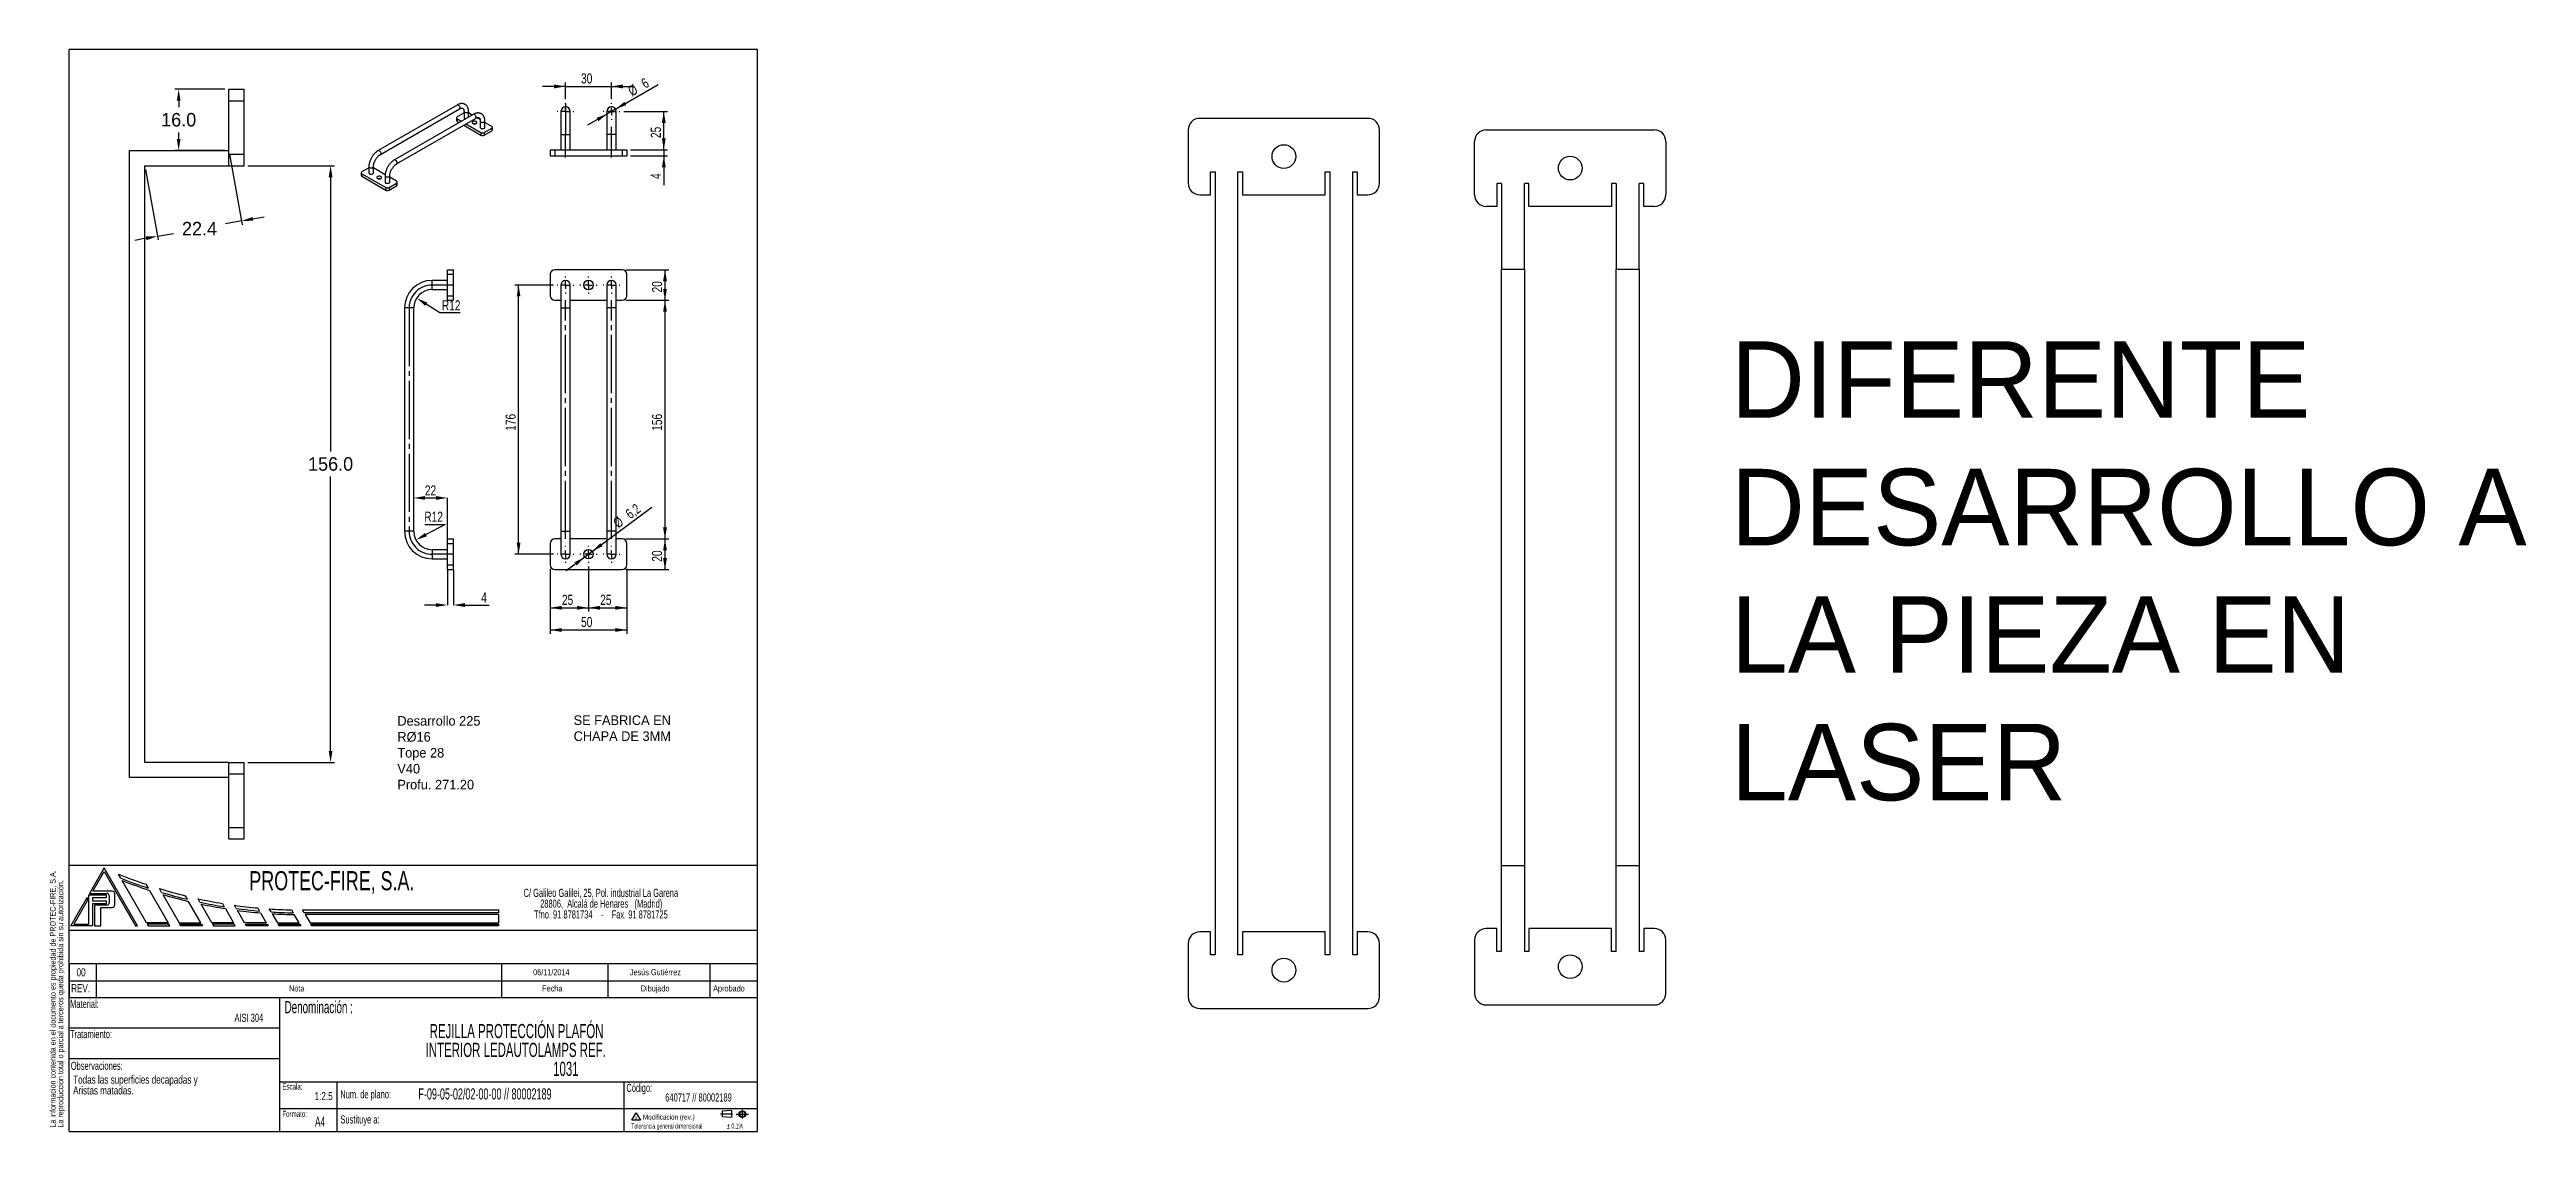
# Model space of a CAD drawing. Extents: x 18 to 666, y 7 to 290.
import ezdxf

# ---------------------------------------------------------------- set-up
doc = ezdxf.new("R2010")
doc.units = 0
doc.header["$PDSIZE"] = -1
doc.linetypes.add('SLD-CENTRADA-TRAZOS-LARGOS', pattern=[19.05, 15.24, -1.27, 1.27, -1.27])
doc.linetypes.add('SLD-CONTINUA', pattern=[0])
doc.layers.get('0').update_dxf_attribs({"linetype": 'CONTINUOUS'})
doc.layers.get('Defpoints').update_dxf_attribs({"linetype": 'CONTINUOUS'})
doc.layers.add('FORMATO', color=7, linetype='SLD-CONTINUA')
doc.layers.add('GR1-1', color=3, linetype='CONTINUOUS')
doc.styles.add('SLDTEXTSTYLE0', font='TXT', dxfattribs={"width": 0.75})
doc.styles.add('SLDTEXTSTYLE1', font='TXT', dxfattribs={"width": 0.605})
doc.styles.add('SLDTEXTSTYLE2', font='TXT', dxfattribs={"width": 0.7})
doc.dimstyles.new('ISO-25', dxfattribs={"dimtxt": 2.5, "dimasz": 2.5, "dimexe": 1.25, "dimexo": 0.625, "dimtad": 1, "dimdsep": 46, "dimtxsty": 'Standard', "dimcen": 2.5, "dimadec": 0, "dimazin": 0, "dimtfac": 1, "dimtmove": 0, "dimatfit": 3, "dimfxl": 0, "dimarcsym": 0})
doc.dimstyles.new('SLDDIMSTYLE0', dxfattribs={"dimtxt": 2.645833, "dimasz": 3, "dimexe": 0, "dimexo": 0.0625, "dimgap": 0.661458, "dimtad": 1, "dimtoh": 1, "dimdec": 1, "dimlfac": 2.5, "dimrnd": 1e-09, "dimzin": 12, "dimdsep": 46, "dimtxsty": 'SLDTEXTSTYLE0', "dimsah": 1, "dimcen": 0.09, "dimadec": 0, "dimazin": 0, "dimtfac": 1, "dimtdec": 1, "dimtofl": 0, "dimtmove": 0, "dimatfit": 3, "dimfxl": 0, "dimtolj": 1, "dimtzin": 12, "dimarcsym": 0})
doc.dimstyles.new('SLDDIMSTYLE1', dxfattribs={"dimtxt": 2.645833, "dimasz": 3, "dimexe": 0, "dimexo": 0.0625, "dimgap": 0.661458, "dimtad": 1, "dimtoh": 1, "dimdec": 1, "dimlfac": 2.5, "dimrnd": 1e-09, "dimzin": 12, "dimdsep": 46, "dimtxsty": 'SLDTEXTSTYLE0', "dimsah": 1, "dimcen": 0, "dimadec": 0, "dimazin": 0, "dimtfac": 1, "dimtdec": 1, "dimtmove": 0, "dimatfit": 3, "dimfxl": 0, "dimtolj": 1, "dimtzin": 12, "dimarcsym": 0})
doc.dimstyles.new('SLDDIMSTYLE2', dxfattribs={"dimtxt": 2.645833, "dimasz": 3, "dimexe": 0, "dimexo": 0.0625, "dimgap": 0.661458, "dimtad": 1, "dimtoh": 1, "dimdec": 1, "dimlfac": 2.5, "dimrnd": 1e-09, "dimzin": 12, "dimdsep": 46, "dimtxsty": 'SLDTEXTSTYLE0', "dimsah": 1, "dimcen": 0.09, "dimadec": 0, "dimazin": 0, "dimtfac": 1, "dimtdec": 1, "dimtofl": 0, "dimtmove": 0, "dimatfit": 3, "dimfxl": 0, "dimtolj": 1, "dimtzin": 12, "dimarcsym": 0})
doc.dimstyles.new('SLDDIMSTYLE3', dxfattribs={"dimtxt": 2.645833, "dimasz": 3, "dimexe": 0, "dimexo": 0.0625, "dimgap": 0.661458, "dimtad": 1, "dimtoh": 1, "dimdec": 1, "dimlfac": 2.5, "dimrnd": 1e-09, "dimzin": 12, "dimdsep": 46, "dimtxsty": 'SLDTEXTSTYLE0', "dimsah": 1, "dimcen": 0, "dimadec": 0, "dimazin": 0, "dimtfac": 1, "dimtdec": 1, "dimtofl": 0, "dimtmove": 1, "dimatfit": 3, "dimfxl": 0, "dimtolj": 1, "dimtzin": 12, "dimarcsym": 0})

msp = doc.modelspace()

# ---------------------------------------------------------------- texts
at = {"attachment_point": 1}
for s, width, insert, char_height in [('DIFERENTE DESARROLLO A LA PIEZA EN LASER', 207.58851, (457.498, 213.431), 20), ('Desarrollo 225\\PRØ16\\PTope 28\\PV40\\PProfu. 271.20', 32.80957, (108.744, 115.441), 2.5), ('SE FABRICA EN CHAPA DE 3MM', 36.38156, (154.84, 115.614), 2.5)]:
    msp.add_mtext_dynamic_manual_height_columns(s, width=width, gutter_width=12.5, heights=[0], dxfattribs=dict(at, insert=insert, char_height=char_height))
at = {"layer": 'FORMATO', "attachment_point": 1}
for s, insert, char_height, style in [('PROTEC-FIRE, S.A.', (70.042, 74.891), 5, 'SLDTEXTSTYLE2'), ('Material:', (23.174, 41.249), 2.1167, 'SLDTEXTSTYLE1'), ('Denominación :', (79.262, 40.929), 3.175, 'SLDTEXTSTYLE1'), ('Tratamiento:', (23.151, 33.344), 2.11667, 'SLDTEXTSTYLE1'), ('AISI 304', (66.165, 37.609), 2.1167, 'SLDTEXTSTYLE1'), ('Observaciones:', (23.348, 25.061), 2.11667, 'SLDTEXTSTYLE1'), ('Escala:', (78.674, 19.373), 1.5875, 'SLDTEXTSTYLE1'), ('Código:', (168.644, 19.296), 2.1167, 'SLDTEXTSTYLE1'), ('1:2.5', (87.126, 17.151), 2.1167, 'SLDTEXTSTYLE0'), ('Num. de plano:', (93.83, 17.603), 2.11667, 'SLDTEXTSTYLE1'), ('F-09-05-02/02-00-00 // 80002189', (114.254, 18.1), 2.91042, 'SLDTEXTSTYLE1'), ('640717 // 80002189', (178.807, 16.78), 2.11667, 'SLDTEXTSTYLE1'), ('Formato:', (78.674, 12.225), 1.5875, 'SLDTEXTSTYLE1'), ('A4', (87.217, 10.742), 2.6458, 'SLDTEXTSTYLE1'), ('Sustituye a:', (93.877, 11.034), 2.11667, 'SLDTEXTSTYLE1'), ('Modificación (rev.)', (172.954, 11.257), 1.32292, 'SLDTEXTSTYLE0')]:
    msp.add_mtext(s, dxfattribs=dict(at, insert=insert, char_height=char_height, style=style))

# ---------------------------------------------------------------- blocks, each defined once
blk = doc.blocks.new('SW_NOTE_0')
at = {"layer": 'FORMATO', "color": 0}
for p, q in [((-0.83, 0.06), (0.32, 2.05)), ((1.46, 0.06), (-0.83, 0.06)), ((0.32, 2.05), (1.46, 0.06))]:
    blk.add_line(p, q, dxfattribs=at)
at = {"layer": 'FORMATO', "color": 0, "insert": (0, 1.36), "char_height": 1.06, "attachment_point": 1, "style": 'SLDTEXTSTYLE0'}
blk.add_mtext('x', dxfattribs=at)
blk = doc.blocks.new('SW_NOTE_1')
at = {"layer": 'FORMATO', "color": 0, "attachment_point": 1, "style": 'SLDTEXTSTYLE1'}
for s, insert, char_height in [('REJILLA PROTECCIÓN PLAFÓN ', (0, 4.77), 3.7042), ('INTERIOR LEDAUTOLAMPS REF. ', (-1.05, -0.16), 3.7042), ('1031', (32.29, -5.1), 3.704)]:
    blk.add_mtext(s, dxfattribs=dict(at, insert=insert, char_height=char_height))
blk = doc.blocks.new('SW_NOTE_2')
at = {"layer": 'FORMATO', "color": 0, "attachment_point": 1, "style": 'SLDTEXTSTYLE1'}
for s, insert, char_height in [('Tolerancia general dimensional ', (0, 1.71), 1.3229), ('%%p', (24.99, 1.71), 1.323), ('0,1%', (26.17, 1.71), 1.323)]:
    blk.add_mtext(s, dxfattribs=dict(at, insert=insert, char_height=char_height))
blk = doc.blocks.new('SW_NOTE_3')
at = {"layer": 'FORMATO', "color": 0, "char_height": 2.1167, "attachment_point": 1, "style": 'SLDTEXTSTYLE1'}
for s, insert in [('C/ Galileo Galilei, 25, Pol. industrial La Garena', (0, 2.73)), ('        28806,  Alcalá de Henares   (Madrid)', (0, -0.09)), ('     Tfno. 91 8781734    -    Fax. 91 8781725', (0, -2.92))]:
    blk.add_mtext(s, dxfattribs=dict(at, insert=insert))
blk = doc.blocks.new('SW_NOTE_4')
at = {"layer": 'FORMATO', "color": 0, "char_height": 1.5, "attachment_point": 1, "rotation": 90, "style": 'SLDTEXTSTYLE0'}
for s, insert in [('La información contenida en el documento es propiedad de PROTEC-FIRE, S.A.', (-1.93, 0)), ('La reproducción total o parcial a terceros queda prohibida sin su autorización.', (0.07, 0))]:
    blk.add_mtext(s, dxfattribs=dict(at, insert=insert))
blk = doc.blocks.new('SW_NOTE_5')
at = {"layer": 'FORMATO', "color": 0, "char_height": 2.1167, "attachment_point": 1, "style": 'SLDTEXTSTYLE0'}
for s, insert in [('Aristas matadas.', (0, -0.09)), ('Todas las superficies decapadas y ', (0, 2.73))]:
    blk.add_mtext(s, dxfattribs=dict(at, insert=insert))
blk = doc.blocks.new('SW_TABLEANNOTATION_0')
at = {"color": 0, "linetype": 'SLD-CONTINUA'}
for p, q in [((0, 0), (0, -8.8)), ((180.05, 0), (0, 0)), ((7.05, 0), (7.05, -4.4)), ((113.09, 0), (113.09, -4.4)), ((140.87, 0), (140.87, -4.4)), ((167.56, 0), (167.56, -4.4)), ((180.05, -8.8), (180.05, 0)), ((0, -4.4), (180.05, -4.4)), ((7.05, -4.4), (7.05, -8.8)), ((113.09, -4.4), (113.09, -8.8)), ((140.87, -4.4), (140.87, -8.8)), ((167.56, -4.4), (167.56, -8.8)), ((0, -8.8), (180.05, -8.8))]:
    blk.add_line(p, q, dxfattribs=at)
at = {"color": 0, "linetype": 'SLD-CONTINUA', "attachment_point": 1, "style": 'SLDTEXTSTYLE0'}
for s, insert, char_height in [('REV.', (0.53, -5.28), 2.117), ('00', (1.96, -1.13), 2.117), ('Nota', (57.51, -5.61), 1.587), ('06/11/2014', (121.36, -1.37), 1.587), ('Fecha', (123.72, -5.61), 1.587), ('Jesús Gutiérrez', (146.66, -1.37), 1.5875), ('Dibujado', (149.5, -5.61), 1.587), ('Aprobado', (168.43, -5.61), 1.587)]:
    blk.add_mtext(s, dxfattribs=dict(at, insert=insert, char_height=char_height))
blk = doc.blocks.new('*D8')
at = {"layer": 'FORMATO'}
for p, q in [((148.74, 153.95), (148.74, 142.75)), ((158.74, 154.51), (158.74, 142.75)), ((148.74, 143.75), (158.74, 143.75))]:
    blk.add_line(p, q, dxfattribs=at)
for points in [[(148.74, 143.75), (151.74, 143.25), (151.74, 144.25)], [(158.74, 143.75), (155.74, 144.25), (155.74, 143.25)]]:
    blk.add_solid(points, dxfattribs=at)
at = {"layer": 'FORMATO', "insert": (151.79, 147.16), "char_height": 2.646, "attachment_point": 1, "style": 'SLDTEXTSTYLE0'}
blk.add_mtext('25', dxfattribs=at)
blk = doc.blocks.new('*D9')
at = {"layer": 'FORMATO'}
for p, q in [((158.74, 154.51), (158.74, 142.75)), ((168.74, 153.95), (168.74, 142.75)), ((158.74, 143.75), (168.74, 143.75))]:
    blk.add_line(p, q, dxfattribs=at)
for points in [[(158.74, 143.75), (161.74, 143.25), (161.74, 144.25)], [(168.74, 143.75), (165.74, 144.25), (165.74, 143.25)]]:
    blk.add_solid(points, dxfattribs=at)
at = {"layer": 'FORMATO', "insert": (161.79, 147.16), "char_height": 2.646, "attachment_point": 1, "style": 'SLDTEXTSTYLE0'}
blk.add_mtext('25', dxfattribs=at)
blk = doc.blocks.new('*D10')
at = {"layer": 'FORMATO'}
for p, q in [((148.74, 153.95), (148.74, 136.95)), ((168.74, 153.95), (168.74, 136.95)), ((148.74, 137.95), (168.74, 137.95))]:
    blk.add_line(p, q, dxfattribs=at)
for points in [[(148.74, 137.95), (151.74, 137.45), (151.74, 138.45)], [(168.74, 137.95), (165.74, 138.45), (165.74, 137.45)]]:
    blk.add_solid(points, dxfattribs=at)
at = {"layer": 'FORMATO', "insert": (156.79, 141.36), "char_height": 2.646, "attachment_point": 1, "style": 'SLDTEXTSTYLE0'}
blk.add_mtext('50', dxfattribs=at)
blk = doc.blocks.new('*D11')
at = {"layer": 'FORMATO'}
for p, q in [((159.73, 158.49), (175.31, 170.1)), ((157.74, 157.01), (152.93, 153.42)), ((159.73, 158.49), (157.74, 157.01))]:
    blk.add_line(p, q, dxfattribs=at)
for points in [[(157.74, 157.01), (155.04, 155.62), (155.64, 154.82)], [(159.73, 158.49), (162.43, 159.88), (161.84, 160.69)]]:
    blk.add_solid(points, dxfattribs=at)
at = {"layer": 'FORMATO', "char_height": 2.646, "attachment_point": 1, "rotation": 36.70273, "style": 'SLDTEXTSTYLE0'}
for s, insert in [('6,2', (168.1, 168.96)), ('%%c', (164.91, 166.58))]:
    blk.add_mtext(s, dxfattribs=dict(at, insert=insert))
blk = doc.blocks.new('*D12')
at = {"layer": 'FORMATO'}
for p, q in [((168.54, 161.75), (179.74, 161.75)), ((178.74, 153.75), (178.74, 161.75)), ((168.54, 153.75), (179.74, 153.75))]:
    blk.add_line(p, q, dxfattribs=at)
for points in [[(178.74, 161.75), (178.24, 158.75), (179.24, 158.75)], [(178.74, 153.75), (179.24, 156.75), (178.24, 156.75)]]:
    blk.add_solid(points, dxfattribs=at)
at = {"layer": 'FORMATO', "insert": (175.33, 155.8), "char_height": 2.646, "attachment_point": 1, "rotation": 90, "style": 'SLDTEXTSTYLE0'}
blk.add_mtext('20', dxfattribs=at)
blk = doc.blocks.new('*D13')
at = {"layer": 'FORMATO'}
for p, q in [((168.54, 224.15), (179.74, 224.15)), ((178.74, 161.75), (178.74, 224.15)), ((168.54, 161.75), (179.74, 161.75))]:
    blk.add_line(p, q, dxfattribs=at)
for points in [[(178.74, 224.15), (178.24, 221.15), (179.24, 221.15)], [(178.74, 161.75), (179.24, 164.75), (178.24, 164.75)]]:
    blk.add_solid(points, dxfattribs=at)
at = {"layer": 'FORMATO', "insert": (175.33, 190.03), "char_height": 2.646, "attachment_point": 1, "rotation": 90, "style": 'SLDTEXTSTYLE0'}
blk.add_mtext('156', dxfattribs=at)
blk = doc.blocks.new('*D14')
at = {"layer": 'FORMATO'}
for p, q in [((168.54, 232.15), (179.74, 232.15)), ((178.74, 224.15), (178.74, 232.15)), ((168.54, 224.15), (179.74, 224.15))]:
    blk.add_line(p, q, dxfattribs=at)
for points in [[(178.74, 232.15), (178.24, 229.15), (179.24, 229.15)], [(178.74, 224.15), (179.24, 227.15), (178.24, 227.15)]]:
    blk.add_solid(points, dxfattribs=at)
at = {"layer": 'FORMATO', "insert": (175.33, 226.2), "char_height": 2.646, "attachment_point": 1, "rotation": 90, "style": 'SLDTEXTSTYLE0'}
blk.add_mtext('20', dxfattribs=at)
blk = doc.blocks.new('*D15')
at = {"layer": 'FORMATO'}
for p, q in [((149.54, 228.15), (139.45, 228.15)), ((140.45, 157.75), (140.45, 228.15)), ((149.54, 157.75), (139.45, 157.75))]:
    blk.add_line(p, q, dxfattribs=at)
for points in [[(140.45, 228.15), (139.95, 225.15), (140.95, 225.15)], [(140.45, 157.75), (140.95, 160.75), (139.95, 160.75)]]:
    blk.add_solid(points, dxfattribs=at)
at = {"layer": 'FORMATO', "insert": (137.04, 190.03), "char_height": 2.646, "attachment_point": 1, "rotation": 90, "style": 'SLDTEXTSTYLE0'}
blk.add_mtext('176', dxfattribs=at)
blk = doc.blocks.new('SW_CENTERMARKSYMBOL_0')
at = {"color": 0, "linetype": 'SLD-CONTINUA'}
for p, q in [((-2, 0), (-2.24, 0)), ((0, 0), (-1, 0)), ((0, 2), (0, 2.24)), ((0, 0), (0, 1)), ((0, 0), (0, -1)), ((0, 0), (1, 0)), ((2, 0), (2.24, 0)), ((0, -2), (0, -2.24))]:
    blk.add_line(p, q, dxfattribs=at)
blk = doc.blocks.new('SW_CENTERMARKSYMBOL_1')
at = {"color": 0, "linetype": 'SLD-CONTINUA'}
for p, q in [((-2, 0), (-2.2, 0)), ((0, 0), (-1, 0)), ((0, 2), (0, 2.2)), ((0, 0), (0, 1)), ((0, 0), (0, -1)), ((0, 0), (1, 0)), ((2, 0), (2.2, 0)), ((0, -2), (0, -2.2))]:
    blk.add_line(p, q, dxfattribs=at)
blk = doc.blocks.new('SW_CENTERMARKSYMBOL_2')
at = {"color": 0, "linetype": 'SLD-CONTINUA'}
for p, q in [((-2, 0), (-2.2, 0)), ((0, 0), (-1, 0)), ((0, 2), (0, 2.2)), ((0, 0), (0, 1)), ((0, 0), (0, -1)), ((0, 0), (1, 0)), ((2, 0), (2.2, 0)), ((0, -2), (0, -2.2))]:
    blk.add_line(p, q, dxfattribs=at)
blk = doc.blocks.new('SW_CENTERMARKSYMBOL_3')
at = {"color": 0, "linetype": 'SLD-CONTINUA'}
for p, q in [((-2, 0), (-2.24, 0)), ((0, 0), (-1, 0)), ((0, 2), (0, 2.24)), ((0, 0), (0, 1)), ((0, 0), (0, -1)), ((0, 0), (1, 0)), ((2, 0), (2.24, 0)), ((0, -2), (0, -2.24))]:
    blk.add_line(p, q, dxfattribs=at)
blk = doc.blocks.new('SW_CENTERMARKSYMBOL_4')
at = {"color": 0, "linetype": 'SLD-CONTINUA'}
for p, q in [((-2, 0), (-2.2, 0)), ((0, 0), (-1, 0)), ((0, 2), (0, 2.2)), ((0, 0), (0, 1)), ((0, 0), (0, -1)), ((0, 0), (1, 0)), ((2, 0), (2.2, 0)), ((0, -2), (0, -2.2))]:
    blk.add_line(p, q, dxfattribs=at)
blk = doc.blocks.new('SW_CENTERMARKSYMBOL_5')
at = {"color": 0, "linetype": 'SLD-CONTINUA'}
for p, q in [((-2, 0), (-2.2, 0)), ((0, 0), (-1, 0)), ((0, 2), (0, 2.2)), ((0, 0), (0, 1)), ((0, 0), (0, -1)), ((0, 0), (1, 0)), ((2, 0), (2.2, 0)), ((0, -2), (0, -2.2))]:
    blk.add_line(p, q, dxfattribs=at)
blk = doc.blocks.new('*D22')
at = {"layer": 'FORMATO'}
for p, q in [((152.74, 280.07), (146.74, 280.07)), ((152.74, 276.72), (152.74, 281.07)), ((152.74, 280.07), (164.74, 280.07)), ((164.74, 276.72), (164.74, 281.07)), ((164.74, 280.07), (170.74, 280.07))]:
    blk.add_line(p, q, dxfattribs=at)
for points in [[(152.74, 280.07), (149.74, 280.57), (149.74, 279.57)], [(164.74, 280.07), (167.74, 279.57), (167.74, 280.57)]]:
    blk.add_solid(points, dxfattribs=at)
at = {"layer": 'FORMATO', "insert": (156.79, 283.49), "char_height": 2.646, "attachment_point": 1, "style": 'SLDTEXTSTYLE0'}
blk.add_mtext('30', dxfattribs=at)
blk = doc.blocks.new('*D23')
at = {"layer": 'FORMATO'}
for p, q in [((165.78, 274.12), (176.96, 280.58)), ((163.7, 272.92), (158.5, 269.92)), ((165.78, 274.12), (163.7, 272.92))]:
    blk.add_line(p, q, dxfattribs=at)
for points in [[(163.7, 272.92), (160.85, 271.85), (161.35, 270.99)], [(165.78, 274.12), (168.62, 275.19), (168.12, 276.05)]]:
    blk.add_solid(points, dxfattribs=at)
at = {"layer": 'FORMATO', "attachment_point": 1, "rotation": 30, "style": 'SLDTEXTSTYLE0'}
for s, insert, char_height in [('%%c', (168.77, 279.73), 2.646), ('6', (172.21, 281.72), 2.65)]:
    blk.add_mtext(s, dxfattribs=dict(at, insert=insert, char_height=char_height))
blk = doc.blocks.new('*D24')
at = {"layer": 'FORMATO'}
for p, q in [((167.94, 273.52), (179.43, 273.52)), ((178.43, 263.52), (178.43, 273.52)), ((169.74, 263.52), (179.43, 263.52))]:
    blk.add_line(p, q, dxfattribs=at)
for points in [[(178.43, 273.52), (177.93, 270.52), (178.93, 270.52)], [(178.43, 263.52), (178.93, 266.52), (177.93, 266.52)]]:
    blk.add_solid(points, dxfattribs=at)
at = {"layer": 'FORMATO', "insert": (175.02, 266.57), "char_height": 2.646, "attachment_point": 1, "rotation": 90, "style": 'SLDTEXTSTYLE0'}
blk.add_mtext('25', dxfattribs=at)
blk = doc.blocks.new('*D25')
at = {"layer": 'FORMATO'}
for p, q in [((178.43, 263.52), (178.43, 269.52)), ((169.74, 263.52), (179.43, 263.52)), ((169.74, 261.92), (179.43, 261.92)), ((178.43, 263.52), (178.43, 261.92)), ((178.43, 261.92), (178.43, 254.29))]:
    blk.add_line(p, q, dxfattribs=at)
for points in [[(178.43, 263.52), (178.93, 266.52), (177.93, 266.52)], [(178.43, 261.92), (177.93, 258.92), (178.93, 258.92)]]:
    blk.add_solid(points, dxfattribs=at)
at = {"layer": 'FORMATO', "insert": (175.02, 255.88), "char_height": 2.65, "attachment_point": 1, "rotation": 90, "style": 'SLDTEXTSTYLE0'}
blk.add_mtext('4', dxfattribs=at)
blk = doc.blocks.new('SW_CENTERMARKSYMBOL_6')
at = {"color": 0, "linetype": 'SLD-CONTINUA'}
for p, q in [((-2, 0), (-2.2, 0)), ((0, 0), (-1, 0)), ((0, 2), (0, 2.2)), ((0, 0), (0, 1)), ((0, 0), (0, -1)), ((0, 0), (1, 0)), ((2, 0), (2.2, 0)), ((0, -2), (0, -2.2))]:
    blk.add_line(p, q, dxfattribs=at)
blk = doc.blocks.new('SW_CENTERMARKSYMBOL_7')
at = {"color": 0, "linetype": 'SLD-CONTINUA'}
for p, q in [((-2, 0), (-2.2, 0)), ((0, 0), (-1, 0)), ((0, 2), (0, 2.2)), ((0, 0), (0, 1)), ((0, 0), (0, -1)), ((0, 0), (1, 0)), ((2, 0), (2.2, 0)), ((0, -2), (0, -2.2))]:
    blk.add_line(p, q, dxfattribs=at)
blk = doc.blocks.new('*D28')
at = {"layer": 'Defpoints', "color": 0}
for p in [(121.82, 172.47), (113.02, 163.75), (121.82, 161.75)]:
    blk.add_point(p, dxfattribs=at)
at = {"layer": 'FORMATO', "color": 0, "lineweight": -2}
for p, q in [((113.02, 163.81), (113.02, 172.47)), ((116.02, 172.47), (118.82, 172.47)), ((121.82, 161.81), (121.82, 172.47))]:
    blk.add_line(p, q, dxfattribs=at)
at = {"layer": 'FORMATO', "color": 0}
for points in [[(116.02, 172.97), (116.02, 171.97), (113.02, 172.47)], [(118.82, 172.97), (118.82, 171.97), (121.82, 172.47)]]:
    blk.add_solid(points, dxfattribs=at)
at = {"layer": 'FORMATO', "color": 0, "insert": (117.42, 174.45), "char_height": 2.646, "attachment_point": 5, "style": 'SLDTEXTSTYLE0'}
blk.add_mtext('\\A1;22', dxfattribs=at)
blk = doc.blocks.new('*D29')
at = {"layer": 'Defpoints', "color": 0}
for p in [(121.82, 153.75), (123.42, 153.75), (123.42, 144.47)]:
    blk.add_point(p, dxfattribs=at)
at = {"layer": 'FORMATO', "color": 0, "lineweight": -2}
for p, q in [((121.82, 153.69), (121.82, 144.47)), ((123.42, 153.69), (123.42, 144.47)), ((118.82, 144.47), (115.82, 144.47)), ((126.42, 144.47), (132.75, 144.47))]:
    blk.add_line(p, q, dxfattribs=at)
at = {"layer": 'FORMATO', "color": 0}
for points in [[(118.82, 144.97), (118.82, 143.97), (121.82, 144.47)], [(126.42, 144.97), (126.42, 143.97), (123.42, 144.47)]]:
    blk.add_solid(points, dxfattribs=at)
at = {"layer": 'FORMATO', "color": 0, "insert": (131.42, 146.45), "char_height": 2.646, "attachment_point": 5, "style": 'SLDTEXTSTYLE0'}
blk.add_mtext('\\A1;4', dxfattribs=at)
blk = doc.blocks.new('*D30')
at = {"layer": 'Defpoints', "color": 0}
for p in [(113.79, 224.74), (117.82, 222.15)]:
    blk.add_point(p, dxfattribs=at)
at = {"layer": 'FORMATO', "color": 0, "lineweight": -2}
for p, q in [((119.84, 220.85), (116.31, 223.12)), ((125.14, 220.85), (119.84, 220.85))]:
    blk.add_line(p, q, dxfattribs=at)
at = {"layer": 'FORMATO', "color": 0}
blk.add_solid([(116.58, 223.54), (116.04, 222.7), (113.79, 224.74)], dxfattribs=at)
at = {"layer": 'FORMATO', "color": 0, "insert": (122.82, 222.84), "char_height": 2.646, "attachment_point": 5, "style": 'SLDTEXTSTYLE0'}
blk.add_mtext('\\A1;R12', dxfattribs=at)
blk = doc.blocks.new('*D31')
at = {"layer": 'Defpoints', "color": 0}
for p in [(117.82, 163.75), (113.6, 161.48)]:
    blk.add_point(p, dxfattribs=at)
at = {"layer": 'FORMATO', "color": 0, "lineweight": -2}
for p, q in [((115.92, 165.57), (121.21, 165.57)), ((121.21, 165.57), (116.24, 162.9))]:
    blk.add_line(p, q, dxfattribs=at)
at = {"layer": 'FORMATO', "color": 0}
blk.add_solid([(116, 163.34), (116.48, 162.46), (113.6, 161.48)], dxfattribs=at)
at = {"layer": 'FORMATO', "color": 0, "insert": (118.24, 167.56), "char_height": 2.646, "attachment_point": 5, "style": 'SLDTEXTSTYLE0'}
blk.add_mtext('\\A1;R12', dxfattribs=at)
blk = doc.blocks.new('*D32')
at = {"color": 0, "lineweight": -2}
for p, q in [((64.85, 262.35), (68.2, 243.92)), ((42.85, 258.35), (46.2, 239.92)), ((43.07, 240.37), (40.12, 239.83)), ((46.02, 240.9), (50.21, 241.66)), ((68.02, 244.9), (63.84, 244.14)), ((70.97, 245.44), (73.93, 245.98))]:
    blk.add_line(p, q, dxfattribs=at)
at = {"color": 0}
for points in [[(42.98, 240.86), (43.16, 239.87), (46.02, 240.9)], [(70.88, 245.93), (71.06, 244.95), (68.02, 244.9)]]:
    blk.add_solid(points, dxfattribs=at)
at = {"layer": 'Defpoints', "color": 0}
for p in [(42.67, 259.34), (64.67, 263.34), (68.02, 244.9)]:
    blk.add_point(p, dxfattribs=at)
at = {"color": 0, "insert": (57.02, 242.9), "char_height": 3.528, "attachment_point": 5}
blk.add_mtext('22.4', dxfattribs=at)
blk = doc.blocks.new('*D33')
at = {"color": 0, "lineweight": -2}
for p, q in [((69.67, 259.34), (92.29, 259.34)), ((91.29, 256.34), (91.29, 184.63)), ((91.29, 106.34), (91.29, 178.05)), ((69.67, 103.34), (92.29, 103.34))]:
    blk.add_line(p, q, dxfattribs=at)
at = {"color": 0}
for points in [[(90.79, 256.34), (91.79, 256.34), (91.29, 259.34)], [(90.79, 106.34), (91.79, 106.34), (91.29, 103.34)]]:
    blk.add_solid(points, dxfattribs=at)
at = {"layer": 'Defpoints', "color": 0}
for p in [(68.67, 259.34), (68.67, 103.34), (91.29, 103.34)]:
    blk.add_point(p, dxfattribs=at)
at = {"color": 0, "insert": (91.29, 181.34), "char_height": 3.528, "attachment_point": 5}
blk.add_mtext('156.0', dxfattribs=at)
blk = doc.blocks.new('*D36')
at = {"color": 0, "lineweight": -2}
for p, q in [((63.67, 279.34), (50.56, 279.34)), ((51.56, 276.34), (51.56, 274.63)), ((51.56, 266.34), (51.56, 268.05)), ((63.67, 263.34), (50.56, 263.34))]:
    blk.add_line(p, q, dxfattribs=at)
at = {"color": 0}
for points in [[(51.06, 276.34), (52.06, 276.34), (51.56, 279.34)], [(51.06, 266.34), (52.06, 266.34), (51.56, 263.34)]]:
    blk.add_solid(points, dxfattribs=at)
at = {"layer": 'Defpoints', "color": 0}
for p in [(64.67, 279.34), (51.56, 263.34), (64.67, 263.34)]:
    blk.add_point(p, dxfattribs=at)
at = {"color": 0, "insert": (51.56, 271.34), "char_height": 3.528, "attachment_point": 5}
blk.add_mtext('16.0', dxfattribs=at)

# ---------------------------------------------------------------- dimensions: what is measured, and where the dimension line sits
for base, p1, p2, picture, middle in [((51.559, 263.338), (64.67, 279.338), (64.67, 263.338), '*D36', (51.559, 271.338)), ((91.286, 103.338), (68.67, 259.338), (68.67, 103.338), '*D33', (91.286, 181.338))]:
    dim = msp.add_linear_dim(base=base, p1=p1, p2=p2, angle=90, dimstyle='ISO-25', override={"dimtxt": 3.527778, "dimasz": 3, "dimexe": 1, "dimexo": 1, "dimgap": 1.524, "dimtih": 1, "dimtoh": 1, "dimdec": 1, "dimzin": 0, "dimtdec": 1, "dimtzin": 0})
    dim.commit()
    dim.dimension.update_dxf_attribs({"geometry": picture, "text_midpoint": middle})
dim = msp.add_aligned_dim(p1=(42.67, 259.338), p2=(64.67, 263.338), distance=-18.737, dimstyle='ISO-25', override={"dimtxt": 3.527778, "dimasz": 3, "dimexe": 1, "dimexo": 1, "dimgap": 1.524, "dimtih": 1, "dimtoh": 1, "dimdec": 1, "dimlfac": 1, "dimzin": 0, "dimtdec": 1, "dimtzin": 0})
dim.commit()
dim.dimension.update_dxf_attribs({"geometry": '*D32', "text_midpoint": (57.022, 242.903)})
at = {"layer": 'FORMATO'}
for base, p1, p2, dimstyle, picture, middle in [((164.736, 280.075), (152.736, 275.721), (164.736, 275.721), 'SLDDIMSTYLE2', '*D22', (158.736, 280.075)), ((121.824, 172.47), (113.024, 163.751), (121.824, 161.751), 'SLDDIMSTYLE0', '*D28', (117.424, 172.47)), ((158.736, 143.751), (148.736, 154.951), (158.736, 155.511), 'SLDDIMSTYLE0', '*D8', (153.736, 143.751)), ((168.736, 143.751), (158.736, 155.511), (168.736, 154.951), 'SLDDIMSTYLE0', '*D9', (163.736, 143.751)), ((123.424, 144.47), (121.824, 153.751), (123.424, 153.751), 'SLDDIMSTYLE2', '*D29', (131.424, 144.47)), ((168.736, 137.953), (148.736, 154.951), (168.736, 154.951), 'SLDDIMSTYLE0', '*D10', (158.736, 137.953))]:
    dim = msp.add_linear_dim(base=base, p1=p1, p2=p2, dimstyle=dimstyle, dxfattribs=at)
    dim.commit()
    dim.dimension.update_dxf_attribs({"geometry": picture, "text_midpoint": middle, "dimtype": 160})
for p1, p2, picture, middle in [((165.775, 274.121), (163.697, 272.921), '*D23', (173.204, 278.41)), ((159.73, 158.492), (157.742, 157.01), '*D11', (170.603, 166.597))]:
    dim = msp.add_diameter_dim_2p(p1=p1, p2=p2, dimstyle='SLDDIMSTYLE1', dxfattribs=at)
    dim.commit()
    dim.dimension.update_dxf_attribs({"geometry": picture, "text_midpoint": middle, "dimtype": 163})
for base, p1, p2, dimstyle, picture, middle in [((178.434, 273.521), (168.736, 263.521), (166.936, 273.521), 'SLDDIMSTYLE0', '*D24', (178.434, 268.521)), ((178.434, 261.921), (168.736, 263.521), (168.736, 261.921), 'SLDDIMSTYLE2', '*D25', (178.434, 256.855)), ((140.448, 228.151), (150.536, 157.751), (150.536, 228.151), 'SLDDIMSTYLE0', '*D15', (140.448, 192.951)), ((178.736, 232.151), (167.536, 224.151), (167.536, 232.151), 'SLDDIMSTYLE0', '*D14', (178.736, 228.151)), ((178.736, 224.151), (167.536, 161.751), (167.536, 224.151), 'SLDDIMSTYLE0', '*D13', (178.736, 192.951)), ((178.736, 161.751), (167.536, 153.751), (167.536, 161.751), 'SLDDIMSTYLE0', '*D12', (178.736, 157.751))]:
    dim = msp.add_linear_dim(base=base, p1=p1, p2=p2, angle=90, dimstyle=dimstyle, dxfattribs=at)
    dim.commit()
    dim.dimension.update_dxf_attribs({"geometry": picture, "text_midpoint": middle, "dimtype": 160})
for center, mpoint, picture, middle in [((117.824, 222.151), (113.785, 224.744), '*D30', (119.844, 220.854)), ((117.824, 163.751), (113.596, 161.478), '*D31', (121.212, 165.572))]:
    dim = msp.add_radius_dim(center=center, mpoint=mpoint, dimstyle='SLDDIMSTYLE3', dxfattribs=at)
    dim.commit()
    dim.dimension.update_dxf_attribs({"geometry": picture, "text_midpoint": middle, "dimtype": 164})

# ---------------------------------------------------------------- linework, layer by layer
at = {"color": 7, "linetype": 'SLD-CONTINUA'}
for p, q in [((64.67, 276.338), (64.67, 279.338)), ((64.67, 279.338), (68.67, 279.338)), ((68.67, 276.338), (68.67, 279.338)), ((64.67, 276.338), (68.67, 276.338)), ((64.67, 262.338), (64.67, 276.338)), ((68.67, 262.338), (68.67, 276.338)), ((124.369, 275.217), (103.721, 263.297)), ((104.321, 262.258), (124.969, 274.178)), ((128.611, 272.768), (107.964, 260.848)), ((126.19, 273.126), (124.386, 272.084)), ((126.19, 273.472), (126.19, 271.839)), ((127.39, 272.063), (127.39, 273.472)), ((128.311, 272.594), (127.39, 273.126)), ((151.536, 273.521), (151.536, 267.521)), ((153.936, 267.521), (153.936, 273.521)), ((163.536, 273.521), (163.536, 267.521)), ((165.936, 267.521), (165.936, 273.521)), ((108.564, 259.809), (129.211, 271.729)), ((124.21, 271.839), (124.21, 271.186)), ((124.386, 271.594), (125.482, 270.961)), ((124.386, 271.594), (124.386, 270.941)), ((124.386, 270.941), (124.916, 270.635)), ((126.117, 269.942), (130.608, 267.349)), ((126.682, 270.269), (130.608, 268.002)), ((130.395, 271.391), (129.549, 271.88)), ((130.433, 271.023), (130.433, 269.39)), ((130.608, 268.002), (130.608, 267.349)), ((131.457, 268.002), (133.437, 269.145)), ((131.457, 267.349), (133.437, 268.492)), ((131.457, 268.002), (131.457, 267.349)), ((131.633, 269.39), (131.633, 271.023)), ((133.437, 269.635), (131.633, 270.677)), ((133.437, 269.145), (133.437, 268.492)), ((133.613, 268.737), (133.613, 269.39)), ((151.536, 267.521), (151.536, 263.521)), ((151.536, 267.521), (152.736, 267.521)), ((152.736, 267.521), (153.936, 267.521)), ((153.936, 263.521), (153.936, 267.521)), ((163.536, 267.521), (163.536, 263.521)), ((164.736, 267.521), (163.536, 267.521)), ((165.936, 267.521), (164.736, 267.521)), ((165.936, 263.521), (165.936, 267.521)), ((390.472, 251.714), (390.472, 265.714)), ((393.472, 268.714), (437.472, 268.714)), ((440.472, 265.714), (440.472, 251.714)), ((38.67, 99.338), (38.67, 263.338)), ((38.67, 263.338), (64.67, 263.338)), ((42.67, 259.338), (64.67, 259.338)), ((42.67, 103.338), (42.67, 259.338)), ((64.67, 262.338), (68.67, 262.338)), ((64.67, 259.338), (64.67, 262.338)), ((64.67, 259.338), (68.67, 259.338)), ((68.67, 259.338), (68.67, 262.338)), ((101.3, 259.104), (101.3, 257.471)), ((102.5, 257.471), (102.5, 259.104)), ((148.736, 263.521), (148.736, 261.921)), ((148.736, 263.521), (149.936, 263.521)), ((148.736, 261.921), (149.936, 261.921)), ((149.936, 263.521), (149.936, 261.921)), ((149.936, 263.521), (167.536, 263.521)), ((149.936, 261.921), (167.536, 261.921)), ((167.536, 263.521), (167.536, 261.921)), ((167.536, 263.521), (168.736, 263.521)), ((167.536, 261.921), (168.736, 261.921)), ((168.736, 263.521), (168.736, 261.921)), ((99.32, 257.471), (99.32, 256.817)), ((101.3, 258.757), (99.496, 257.715)), ((99.496, 257.226), (105.718, 253.633)), ((99.496, 257.226), (99.496, 256.572)), ((99.496, 256.572), (105.718, 252.98)), ((105.56, 256.99), (102.5, 258.757)), ((105.542, 256.654), (105.542, 255.021)), ((105.718, 253.633), (105.718, 252.98)), ((106.567, 253.633), (108.547, 254.776)), ((106.567, 252.98), (108.547, 254.123)), ((106.567, 253.633), (106.567, 252.98)), ((106.742, 255.021), (106.742, 256.654)), ((108.547, 255.266), (106.742, 256.308)), ((108.547, 254.776), (108.547, 254.123)), ((108.722, 254.368), (108.722, 255.021)), ((396.272, 248.714), (393.472, 248.714)), ((426.272, 248.714), (404.672, 248.714)), ((437.472, 248.714), (434.672, 248.714)), ((121.824, 229.351), (117.824, 229.351)), ((117.824, 226.951), (117.824, 229.351)), ((117.824, 226.951), (121.824, 226.951)), ((121.824, 230.951), (121.824, 232.151)), ((121.824, 232.151), (123.424, 232.151)), ((121.824, 230.951), (123.424, 230.951)), ((121.824, 225.351), (121.824, 230.951)), ((123.424, 230.951), (123.424, 232.151)), ((123.424, 225.351), (123.424, 230.951)), ((148.736, 230.951), (148.736, 225.351)), ((167.536, 232.151), (149.936, 232.151)), ((151.536, 228.151), (151.536, 222.151)), ((153.936, 222.151), (153.936, 228.151)), ((163.536, 228.151), (163.536, 222.151)), ((165.936, 222.151), (165.936, 228.151)), ((168.736, 225.351), (168.736, 230.951)), ((110.624, 222.151), (110.624, 163.751)), ((113.024, 222.151), (110.624, 222.151)), ((113.024, 163.751), (113.024, 222.151)), ((121.824, 225.351), (123.424, 225.351)), ((121.824, 224.151), (121.824, 225.351)), ((121.824, 224.151), (123.424, 224.151)), ((123.424, 224.151), (123.424, 225.351)), ((149.936, 224.151), (151.536, 224.151)), ((151.536, 222.151), (151.536, 163.751)), ((151.536, 222.151), (152.736, 222.151)), ((152.736, 222.151), (153.936, 222.151)), ((153.936, 224.151), (163.536, 224.151)), ((153.936, 163.751), (153.936, 222.151)), ((163.536, 222.151), (163.536, 163.751)), ((164.736, 222.151), (163.536, 222.151)), ((165.936, 222.151), (164.736, 222.151)), ((165.936, 224.151), (167.536, 224.151)), ((165.936, 163.751), (165.936, 222.151)), ((113.024, 163.751), (110.624, 163.751)), ((151.536, 163.751), (151.536, 157.751)), ((151.536, 163.751), (152.736, 163.751)), ((152.736, 163.751), (153.936, 163.751)), ((153.936, 157.751), (153.936, 163.751)), ((163.536, 163.751), (163.536, 157.751)), ((164.736, 163.751), (163.536, 163.751)), ((165.936, 163.751), (164.736, 163.751)), ((165.936, 157.751), (165.936, 163.751)), ((121.824, 158.951), (117.824, 158.951)), ((117.824, 158.951), (117.824, 156.551)), ((117.824, 156.551), (121.824, 156.551)), ((121.824, 160.551), (121.824, 161.751)), ((121.824, 161.751), (123.424, 161.751)), ((121.824, 154.951), (121.824, 160.551)), ((121.824, 160.551), (123.424, 160.551)), ((123.424, 160.551), (123.424, 161.751)), ((123.424, 154.951), (123.424, 160.551)), ((148.736, 160.551), (148.736, 154.951)), ((151.536, 161.751), (149.936, 161.751)), ((163.536, 161.751), (153.936, 161.751)), ((167.536, 161.751), (165.936, 161.751)), ((168.736, 154.951), (168.736, 160.551)), ((121.824, 153.751), (121.824, 154.951)), ((121.824, 154.951), (123.424, 154.951)), ((121.824, 153.751), (123.424, 153.751)), ((123.424, 153.751), (123.424, 154.951)), ((149.936, 153.751), (167.536, 153.751)), ((64.67, 99.338), (38.67, 99.338)), ((64.67, 103.338), (42.67, 103.338)), ((64.67, 100.338), (64.67, 103.338)), ((64.67, 103.338), (68.67, 103.338)), ((64.67, 86.338), (64.67, 100.338)), ((64.67, 100.338), (68.67, 100.338)), ((68.67, 100.338), (68.67, 103.338)), ((68.67, 86.338), (68.67, 100.338)), ((64.67, 83.338), (64.67, 86.338)), ((64.67, 86.338), (68.67, 86.338)), ((68.67, 83.338), (68.67, 86.338)), ((64.67, 83.338), (68.67, 83.338)), ((396.272, 59.914), (393.472, 59.914)), ((426.272, 59.914), (404.672, 59.914)), ((437.472, 59.914), (434.672, 59.914)), ((390.472, 56.914), (390.472, 42.914)), ((440.472, 42.914), (440.472, 56.914)), ((393.472, 39.914), (437.472, 39.914))]:
    msp.add_line(p, q, dxfattribs=at)
for p, q in [((396.272, 254.714), (396.272, 248.714)), ((397.472, 254.714), (396.272, 254.714)), ((397.472, 254.714), (397.472, 232.314)), ((403.472, 232.314), (403.472, 254.714)), ((404.672, 254.714), (403.472, 254.714)), ((404.672, 248.714), (404.672, 254.714)), ((426.272, 254.714), (426.272, 248.714)), ((427.472, 254.714), (426.272, 254.714)), ((427.472, 254.714), (427.472, 232.314)), ((433.472, 232.314), (433.472, 254.714)), ((434.672, 254.714), (433.472, 254.714)), ((434.672, 248.714), (434.672, 254.714)), ((397.472, 76.314), (397.472, 232.314)), ((397.472, 232.314), (403.472, 232.314)), ((403.472, 232.314), (403.472, 76.314)), ((427.472, 76.314), (427.472, 232.314)), ((427.472, 232.314), (433.472, 232.314)), ((433.472, 232.314), (433.472, 76.314)), ((403.472, 76.314), (397.472, 76.314)), ((397.472, 53.914), (397.472, 76.314)), ((403.472, 76.314), (403.472, 53.914)), ((433.472, 76.314), (427.472, 76.314)), ((427.472, 53.914), (427.472, 76.314)), ((433.472, 76.314), (433.472, 53.914)), ((396.272, 53.914), (396.272, 59.914)), ((404.672, 59.914), (404.672, 53.914)), ((426.272, 53.914), (426.272, 59.914)), ((434.672, 59.914), (434.672, 53.914)), ((397.472, 53.914), (396.272, 53.914)), ((404.672, 53.914), (403.472, 53.914)), ((427.472, 53.914), (426.272, 53.914)), ((434.672, 53.914), (433.472, 53.914))]:
    msp.add_line(p, q)
at = {"color": 7, "linetype": 'SLD-CONTINUA', "flags": 128}
for points in [[(124.669, 275.187), (124.783, 275.103), (124.889, 274.989), (124.979, 274.853), (125.045, 274.705), (125.084, 274.557), (125.092, 274.42), (125.068, 274.303), (125.015, 274.215), (124.969, 274.178)], [(127.39, 273.472), (127.39, 273.461), (127.362, 273.368), (127.292, 273.282), (127.184, 273.211), (127.048, 273.16), (126.892, 273.131), (126.729, 273.128), (126.57, 273.15), (126.427, 273.196), (126.312, 273.263), (126.232, 273.345), (126.193, 273.437), (126.19, 273.471)], [(129.211, 271.729), (129.258, 271.766), (129.311, 271.853), (129.335, 271.97), (129.327, 272.108), (129.288, 272.256), (129.221, 272.404), (129.132, 272.54), (129.026, 272.654), (128.911, 272.738)], [(128.473, 270.362), (128.601, 270.305), (128.751, 270.269), (128.911, 270.257), (129.072, 270.269), (129.221, 270.305), (129.35, 270.362), (129.448, 270.436), (129.51, 270.522), (129.531, 270.615), (129.51, 270.707), (129.448, 270.794), (129.35, 270.868), (129.221, 270.925), (129.072, 270.96), (128.911, 270.973), (128.751, 270.96), (128.601, 270.925), (128.473, 270.868), (128.374, 270.794), (128.312, 270.707), (128.291, 270.615), (128.312, 270.522), (128.374, 270.436), (128.473, 270.362)], [(130.433, 271.022), (130.436, 270.988), (130.474, 270.896), (130.555, 270.814), (130.67, 270.747), (130.812, 270.701), (130.971, 270.679), (131.135, 270.682), (131.29, 270.71), (131.427, 270.762), (131.534, 270.833), (131.604, 270.918), (131.632, 271.011), (131.633, 271.023)], [(130.433, 269.39), (130.436, 269.355), (130.474, 269.263), (130.555, 269.181), (130.67, 269.114), (130.812, 269.068), (130.971, 269.046), (131.135, 269.049), (131.29, 269.077), (131.427, 269.129), (131.534, 269.2), (131.604, 269.285), (131.632, 269.378), (131.633, 269.39)], [(101.476, 258.859), (101.606, 258.802), (101.758, 258.767), (101.92, 258.757), (102.081, 258.773), (102.229, 258.814), (102.352, 258.876), (102.442, 258.955), (102.491, 259.045), (102.5, 259.103)], [(104.021, 263.268), (104.136, 263.184), (104.242, 263.069), (104.331, 262.933), (104.398, 262.786), (104.437, 262.638), (104.444, 262.5), (104.421, 262.383), (104.368, 262.295), (104.322, 262.259)], [(108.565, 259.809), (108.61, 259.846), (108.664, 259.934), (108.687, 260.051), (108.679, 260.188), (108.64, 260.337), (108.574, 260.484), (108.484, 260.62), (108.378, 260.734), (108.264, 260.819)], [(101.3, 257.471), (101.303, 257.435), (101.342, 257.343), (101.422, 257.261), (101.537, 257.195), (101.68, 257.148), (101.838, 257.126), (102.002, 257.129), (102.158, 257.158), (102.294, 257.209), (102.402, 257.281), (102.472, 257.366), (102.499, 257.459), (102.5, 257.471)], [(103.583, 255.993), (103.711, 255.936), (103.861, 255.9), (104.021, 255.888), (104.182, 255.9), (104.331, 255.936), (104.46, 255.993), (104.558, 256.067), (104.62, 256.153), (104.641, 256.246), (104.62, 256.339), (104.558, 256.425), (104.46, 256.499), (104.331, 256.556), (104.182, 256.592), (104.021, 256.604), (103.861, 256.592), (103.711, 256.556), (103.583, 256.499), (103.484, 256.425), (103.422, 256.339), (103.401, 256.246), (103.422, 256.153), (103.484, 256.067), (103.583, 255.993)], [(106.742, 256.653), (106.734, 256.596), (106.684, 256.506), (106.595, 256.427), (106.472, 256.365), (106.324, 256.324), (106.163, 256.308), (106, 256.318), (105.848, 256.352), (105.718, 256.409)], [(106.742, 255.021), (106.734, 254.962), (106.684, 254.873), (106.595, 254.794), (106.472, 254.732), (106.324, 254.691), (106.163, 254.675), (106, 254.685), (105.848, 254.719), (105.718, 254.776)]]:
    msp.add_lwpolyline(points, dxfattribs=at)
at = {"color": 7, "linetype": 'SLD-CONTINUA'}
for centre, radius in [((415.472, 258.714), 3.1), ((158.736, 228.151), 1.24), ((158.736, 157.751), 1.24), ((415.472, 49.914), 3.1)]:
    msp.add_circle(centre, radius, dxfattribs=at)
for centre, radius, start, end in [((124.479, 271.839), 0.262, 110.783387, 249.216674), ((124.493, 274.945), 0.299, 54.070483, 114.61918), ((128.736, 272.496), 0.299, 54.070503, 114.61916), ((152.736, 273.521), 1.2, 90, 180), ((152.736, 273.521), 1.2, 0, 90), ((164.736, 273.521), 1.2, 90, 180), ((164.736, 273.521), 1.2, 0, 90), ((124.51, 271.216), 0.302, 185.694951, 245.62536), ((126.549, 271.899), 0.363, 189.416541, 260.05232), ((128.911, 269.285), 1.035, 75.815489, 104.184442), ((131.033, 268.821), 0.922, 242.609631, 297.390349), ((131.033, 268.168), 0.922, 242.609631, 297.390349), ((133.344, 269.39), 0.262, 290.783387, 69.216674), ((133.312, 268.767), 0.302, 294.374714, 354.305158), ((393.472, 265.714), 3, 90, 180), ((437.472, 265.714), 3, 0, 90), ((101.597, 259.132), 0.299, 185.41863, 245.934513), ((103.846, 263.026), 0.299, 54.07404, 114.580418), ((108.088, 260.576), 0.299, 54.068948, 114.636217), ((99.62, 256.847), 0.302, 185.694951, 245.62536), ((99.589, 257.471), 0.262, 110.783387, 249.216674), ((104.021, 254.916), 1.035, 75.815782, 104.184149), ((105.84, 256.682), 0.299, 185.365114, 245.939293), ((105.84, 255.049), 0.299, 185.38261, 245.9377), ((106.142, 254.452), 0.922, 242.609631, 297.390349), ((106.142, 253.799), 0.922, 242.609631, 297.390349), ((108.454, 255.021), 0.262, 290.783387, 69.216674), ((108.422, 254.398), 0.302, 294.374714, 354.305158), ((393.472, 251.714), 3, 180, 270), ((437.472, 251.714), 3, 270, 0), ((117.824, 222.151), 7.2, 90, 180), ((117.824, 222.151), 4.8, 90, 180), ((149.936, 230.951), 1.2, 90, 180), ((152.736, 228.151), 1.2, 90, 180), ((152.736, 228.151), 1.2, 0, 90), ((164.736, 228.151), 1.2, 90, 180), ((164.736, 228.151), 1.2, 0, 90), ((167.536, 230.951), 1.2, 0, 90), ((149.936, 225.351), 1.2, 180, 270), ((167.536, 225.351), 1.2, 270, 0), ((117.824, 163.751), 7.2, 180, 270), ((117.824, 163.751), 4.8, 180, 270), ((149.936, 160.551), 1.2, 90, 180), ((152.736, 157.751), 1.2, 180, 270), ((152.736, 157.751), 1.2, 270, 0), ((164.736, 157.751), 1.2, 180, 270), ((164.736, 157.751), 1.2, 270, 0), ((167.536, 160.551), 1.2, 0, 90), ((149.936, 154.951), 1.2, 180, 270), ((167.536, 154.951), 1.2, 270, 0), ((393.472, 56.914), 3, 90, 180), ((437.472, 56.914), 3, 0, 90), ((393.472, 42.914), 3, 180, 270), ((437.472, 42.914), 3, 270, 0)]:
    msp.add_arc(centre, radius, start, end, dxfattribs=at)
for points, knots in [([(127.39, 273.472), (127.389, 273.53), (127.387, 273.694), (127.358, 273.957), (127.295, 274.251), (127.199, 274.525), (127.073, 274.773), (126.919, 274.991), (126.74, 275.177), (126.541, 275.329), (126.325, 275.446), (126.095, 275.529), (125.853, 275.577), (125.602, 275.592), (125.343, 275.573), (125.076, 275.52), (124.804, 275.431), (124.567, 275.327), (124.423, 275.247), (124.369, 275.217)], [0, 0, 0, 0, 0.035765, 0.1022825, 0.1687602, 0.2344913, 0.2988565, 0.3614089, 0.4220701, 0.4811411, 0.5391768, 0.596811, 0.6545597, 0.7130801, 0.772895, 0.8343039, 0.8973111, 0.9616295, 1, 1, 1, 1]), ([(124.969, 274.178), (125.001, 274.196), (125.094, 274.248), (125.242, 274.312), (125.403, 274.363), (125.546, 274.386), (125.668, 274.388), (125.771, 274.37), (125.861, 274.335), (125.938, 274.281), (126.01, 274.2), (126.071, 274.099), (126.124, 273.97), (126.164, 273.81), (126.187, 273.64), (126.189, 273.521), (126.19, 273.472)], [0, 0, 0, 0, 0.0376336, 0.1092294, 0.1805753, 0.2521295, 0.3249296, 0.4010786, 0.4846941, 0.5834535, 0.662325, 0.7347898, 0.8041929, 0.8779177, 0.950336, 1, 1, 1, 1]), ([(131.633, 271.023), (131.632, 271.081), (131.629, 271.245), (131.601, 271.507), (131.538, 271.802), (131.442, 272.075), (131.316, 272.323), (131.162, 272.542), (130.983, 272.728), (130.784, 272.879), (130.567, 272.997), (130.337, 273.079), (130.096, 273.128), (129.845, 273.143), (129.585, 273.124), (129.319, 273.07), (129.046, 272.982), (128.81, 272.878), (128.665, 272.798), (128.611, 272.768)], [0, 0, 0, 0, 0.035765, 0.1022825, 0.1687602, 0.2344913, 0.2988565, 0.3614089, 0.4220701, 0.4811411, 0.5391768, 0.596811, 0.6545597, 0.7130801, 0.772895, 0.8343039, 0.8973111, 0.9616295, 1, 1, 1, 1]), ([(129.211, 271.729), (129.244, 271.746), (129.337, 271.799), (129.485, 271.863), (129.646, 271.913), (129.789, 271.937), (129.911, 271.939), (130.014, 271.921), (130.104, 271.886), (130.181, 271.832), (130.253, 271.751), (130.314, 271.65), (130.367, 271.521), (130.407, 271.361), (130.429, 271.191), (130.432, 271.072), (130.433, 271.023)], [0, 0, 0, 0, 0.0376335, 0.1092294, 0.1805753, 0.2521295, 0.3249296, 0.4010786, 0.4846941, 0.5834535, 0.662325, 0.7347898, 0.8041929, 0.8779177, 0.950336, 1, 1, 1, 1]), ([(103.721, 263.297), (103.671, 263.268), (103.53, 263.183), (103.302, 263.02), (103.041, 262.803), (102.791, 262.559), (102.554, 262.294), (102.332, 262.01), (102.128, 261.71), (101.941, 261.396), (101.776, 261.071), (101.632, 260.739), (101.512, 260.403), (101.417, 260.064), (101.348, 259.727), (101.307, 259.405), (101.302, 259.201), (101.3, 259.104)], [0, 0, 0, 0, 0.0377446, 0.1073843, 0.1768743, 0.2461876, 0.3152921, 0.3842134, 0.4530078, 0.5217455, 0.5905042, 0.6593429, 0.7283392, 0.7975751, 0.8671259, 0.9370485, 1, 1, 1, 1]), ([(102.5, 259.104), (102.5, 259.142), (102.502, 259.253), (102.521, 259.453), (102.566, 259.703), (102.634, 259.965), (102.724, 260.234), (102.836, 260.504), (102.969, 260.772), (103.119, 261.032), (103.286, 261.28), (103.465, 261.512), (103.654, 261.724), (103.848, 261.913), (104.044, 262.076), (104.202, 262.188), (104.293, 262.242), (104.321, 262.258)], [0, 0, 0, 0, 0.03664, 0.107002, 0.1778326, 0.2491794, 0.3209894, 0.3931673, 0.4655997, 0.5381645, 0.6107375, 0.6831535, 0.7552887, 0.8270223, 0.8982451, 0.9688739, 1, 1, 1, 1]), ([(107.964, 260.848), (107.914, 260.819), (107.773, 260.734), (107.544, 260.571), (107.284, 260.353), (107.034, 260.11), (106.797, 259.845), (106.575, 259.561), (106.37, 259.26), (106.184, 258.947), (106.018, 258.622), (105.875, 258.29), (105.755, 257.953), (105.659, 257.615), (105.591, 257.278), (105.55, 256.956), (105.545, 256.751), (105.542, 256.654)], [0, 0, 0, 0, 0.0377446, 0.1073843, 0.1768743, 0.2461876, 0.3152921, 0.3842134, 0.4530078, 0.5217455, 0.5905042, 0.6593429, 0.7283392, 0.7975751, 0.8671259, 0.9370485, 1, 1, 1, 1]), ([(106.742, 256.654), (106.743, 256.693), (106.745, 256.804), (106.764, 257.003), (106.808, 257.254), (106.876, 257.516), (106.967, 257.785), (107.079, 258.055), (107.211, 258.322), (107.362, 258.582), (107.528, 258.831), (107.708, 259.063), (107.896, 259.275), (108.091, 259.464), (108.287, 259.627), (108.445, 259.738), (108.536, 259.792), (108.564, 259.809)], [0, 0, 0, 0, 0.03664, 0.107002, 0.1778326, 0.2491794, 0.3209894, 0.3931673, 0.4655997, 0.5381645, 0.6107375, 0.6831534, 0.7552887, 0.8270223, 0.898245, 0.9688739, 1, 1, 1, 1])]:
    msp.add_open_spline(points, degree=3, knots=knots, dxfattribs=at)
at = {"layer": 'FORMATO'}
for p, q in [((22.909, 6.833), (22.909, 289.717)), ((22.909, 76.433), (202.953, 76.433)), ((32.085, 75.719), (28.243, 69.064)), ((29.1, 69.649), (32.085, 74.819)), ((40.815, 60.598), (32.085, 75.719)), ((32.085, 74.819), (40.295, 60.598)), ((36.404, 73.069), (35.784, 74.144)), ((43.163, 61.363), (36.767, 72.442)), ((43.007, 71.454), (43.584, 70.454)), ((23.355, 60.598), (27.63, 68.003)), ((27.63, 67.103), (24.134, 61.048)), ((27.63, 68.003), (27.63, 67.103)), ((28.035, 61.048), (28.035, 68.704)), ((28.035, 68.704), (32.625, 68.704)), ((28.243, 69.064), (32.805, 69.064)), ((29.025, 67.894), (29.025, 67.174)), ((32.625, 67.894), (29.025, 67.894)), ((29.025, 67.174), (32.625, 67.174)), ((32.625, 66.364), (29.025, 66.364)), ((29.025, 66.364), (29.025, 60.598)), ((34.155, 69.649), (29.1, 69.649)), ((32.805, 66.004), (29.565, 66.004)), ((29.565, 66.004), (29.565, 60.598)), ((31.185, 60.598), (31.185, 65.419)), ((31.185, 65.419), (34.155, 65.419)), ((32.625, 68.704), (32.625, 67.894)), ((32.625, 67.174), (32.625, 66.364)), ((33.345, 68.524), (33.345, 66.544)), ((34.875, 66.139), (34.875, 68.929)), ((43.922, 69.87), (48.833, 61.363)), ((47.104, 69.346), (46.545, 70.315)), ((47.431, 68.78), (51.713, 61.363)), ((53.291, 68.451), (53.82, 67.534)), ((57.383, 61.363), (54.13, 66.998)), ((57.134, 66.783), (56.618, 67.677)), ((60.263, 61.363), (57.436, 66.259)), ((62.995, 66.452), (63.489, 65.596)), ((63.779, 65.094), (65.933, 61.363)), ((66.638, 65.13), (66.154, 65.969)), ((72.229, 65.266), (72.697, 64.457)), ((75.708, 64.23), (75.248, 65.027)), ((22.909, 59.433), (202.953, 59.433)), ((29.025, 60.598), (23.355, 60.598)), ((24.134, 61.048), (28.035, 61.048)), ((29.565, 60.598), (31.185, 60.598)), ((40.295, 60.598), (40.815, 60.598)), ((48.833, 61.363), (43.163, 61.363)), ((43.345, 61.048), (43.605, 60.598)), ((49.015, 61.048), (43.345, 61.048)), ((43.605, 60.598), (49.275, 60.598)), ((49.275, 60.598), (49.015, 61.048)), ((51.713, 61.363), (57.383, 61.363)), ((52.155, 60.598), (51.895, 61.048)), ((51.895, 61.048), (57.565, 61.048)), ((57.825, 60.598), (52.155, 60.598)), ((57.565, 61.048), (57.825, 60.598)), ((65.933, 61.363), (60.263, 61.363)), ((60.445, 61.048), (60.705, 60.598)), ((66.115, 61.048), (60.445, 61.048)), ((60.705, 60.598), (66.375, 60.598)), ((66.375, 60.598), (66.115, 61.048)), ((68.813, 61.363), (66.922, 64.638)), ((74.483, 61.363), (68.813, 61.363)), ((68.995, 61.048), (74.665, 61.048)), ((69.255, 60.598), (68.995, 61.048)), ((74.925, 60.598), (69.255, 60.598)), ((72.971, 63.981), (74.483, 61.363)), ((74.665, 61.048), (74.925, 60.598)), ((75.978, 63.762), (77.363, 61.363)), ((77.363, 61.363), (83.033, 61.363)), ((77.805, 60.598), (77.545, 61.048)), ((77.545, 61.048), (83.215, 61.048)), ((83.475, 60.598), (77.805, 60.598)), ((81.067, 64.768), (81.514, 63.994)), ((83.033, 61.363), (81.777, 63.539)), ((83.215, 61.048), (83.475, 60.598)), ((84.406, 63.973), (83.964, 64.738)), ((83.964, 64.738), (135.197, 64.738)), ((135.197, 63.973), (84.406, 63.973)), ((135.197, 63.523), (84.666, 63.523)), ((84.666, 63.523), (85.913, 61.363)), ((85.913, 61.363), (135.197, 61.363)), ((86.355, 60.598), (86.095, 61.048)), ((86.095, 61.048), (135.197, 61.048)), ((135.197, 60.598), (86.355, 60.598)), ((135.197, 64.738), (135.197, 63.973)), ((135.197, 63.523), (135.197, 61.363)), ((135.197, 61.048), (135.197, 60.598)), ((22.909, 41.833), (202.953, 41.833)), ((77.909, 41.833), (77.909, 6.833)), ((77.909, 33.833), (22.909, 33.833)), ((77.909, 25.833), (22.909, 25.833)), ((77.909, 19.833), (202.953, 19.833)), ((92.953, 19.833), (92.953, 6.833)), ((167.953, 19.833), (167.953, 6.833)), ((77.909, 12.833), (202.953, 12.833)), ((196.138, 12.28), (193.686, 12.102)), ((193.686, 12.102), (193.686, 10.675)), ((196.138, 10.497), (193.686, 10.675)), ((196.138, 12.28), (196.138, 10.497))]:
    msp.add_line(p, q, dxfattribs=at)
at = {"layer": 'FORMATO', "color": 7}
for p, q in [((202.953, 289.717), (22.909, 289.717)), ((202.953, 6.833), (202.953, 289.717)), ((22.909, 6.833), (202.953, 6.833))]:
    msp.add_line(p, q, dxfattribs=at)
at = {"layer": 'FORMATO', "linetype": 'SLD-CENTRADA-TRAZOS-LARGOS'}
for p, q in [((152.736, 275.521), (152.736, 267.521)), ((152.736, 261.521), (152.736, 267.521)), ((164.736, 261.521), (164.736, 269.521)), ((123.424, 228.151), (117.824, 228.151)), ((111.824, 222.151), (111.824, 163.751)), ((152.736, 161.751), (152.736, 224.151)), ((164.736, 161.751), (164.736, 224.151)), ((123.424, 157.751), (117.824, 157.751)), ((196.378, 11.389), (193.252, 11.389)), ((197.334, 11.353), (200.612, 11.353)), ((198.973, 10.179), (198.973, 12.527))]:
    msp.add_line(p, q, dxfattribs=at)
at = {"layer": 'FORMATO'}
for radius in [0.892, 0.713]:
    msp.add_circle((198.973, 11.353), radius, dxfattribs=at)
at = {"layer": 'FORMATO', "linetype": 'SLD-CENTRADA-TRAZOS-LARGOS'}
for centre, start, end in [((117.824, 222.151), 90, 180), ((117.824, 163.751), 180, 270)]:
    msp.add_arc(centre, 6, start, end, dxfattribs=at)
at = {"layer": 'FORMATO'}
for centre, radius, start, end in [((83.817, 192.088), 127.35, 247.841347, 251.309518), ((83.817, 192.088), 128.115, 248.279601, 251.697329), ((83.817, 192.088), 128.565, 248.533012, 251.921943), ((32.805, 68.524), 0.54, 360, 90), ((32.805, 66.544), 0.54, 270, 0), ((34.155, 68.929), 0.72, 0, 90), ((34.155, 66.139), 0.72, 270, 0), ((83.817, 192.088), 127.35, 252.981871, 256.131034), ((83.817, 192.088), 128.115, 253.347736, 256.459011), ((83.817, 192.088), 128.565, 253.559779, 256.649294), ((83.817, 192.088), 127.35, 257.667929, 260.589776), ((83.817, 192.088), 128.115, 257.978822, 260.870339), ((83.817, 192.088), 128.565, 258.159272, 261.033302), ((83.817, 192.088), 127.35, 262.027487, 264.779451), ((83.817, 192.088), 128.115, 262.294037, 265.02062), ((83.817, 192.088), 127.35, 266.141739, 268.762797), ((83.817, 192.088), 128.565, 262.448908, 265.160816), ((83.817, 192.088), 128.115, 266.370968, 268.970072), ((83.817, 192.088), 128.565, 266.504254, 269.090638)]:
    msp.add_arc(centre, radius, start, end, dxfattribs=at)
at = {"layer": 'GR1-1', "color": 3, "linetype": 'Continuous'}
for p, q in [((315.576, 268.729), (315.576, 254.729)), ((362.576, 271.729), (318.576, 271.729)), ((365.576, 254.729), (365.576, 268.729)), ((321.376, 257.729), (322.576, 257.729)), ((321.376, 251.729), (321.376, 257.729)), ((322.576, 257.729), (322.576, 53.007)), ((328.576, 257.729), (329.776, 257.729)), ((328.576, 53.007), (328.576, 257.729)), ((329.776, 257.729), (329.776, 251.729)), ((351.376, 251.729), (351.376, 257.729)), ((351.376, 257.729), (352.576, 257.729)), ((352.576, 257.729), (352.576, 53.007)), ((358.576, 53.007), (358.576, 257.729)), ((358.576, 257.729), (359.776, 257.729)), ((359.776, 257.729), (359.776, 251.729)), ((318.576, 251.729), (321.376, 251.729)), ((329.776, 251.729), (351.376, 251.729)), ((359.776, 251.729), (362.576, 251.729)), ((321.376, 59.007), (318.576, 59.007)), ((321.376, 53.007), (321.376, 59.007)), ((351.376, 59.007), (329.776, 59.007)), ((329.776, 59.007), (329.776, 53.007)), ((351.376, 53.007), (351.376, 59.007)), ((362.576, 59.007), (359.776, 59.007)), ((359.776, 59.007), (359.776, 53.007)), ((315.576, 56.007), (315.576, 42.007)), ((322.576, 53.007), (321.376, 53.007)), ((329.776, 53.007), (328.576, 53.007)), ((352.576, 53.007), (351.376, 53.007)), ((359.776, 53.007), (358.576, 53.007)), ((365.576, 42.007), (365.576, 56.007)), ((318.576, 39.007), (362.576, 39.007))]:
    msp.add_line(p, q, dxfattribs=at)
for centre in [(340.576, 261.729), (340.576, 49.007)]:
    msp.add_circle(centre, 3.1, dxfattribs=at)
for centre, start, end in [((318.576, 268.729), 90.000134, 179.999943), ((362.576, 268.729), 0.000057, 89.999866), ((318.576, 254.729), 179.999962, 270.000115), ((362.576, 254.729), 269.999885, 0.000038), ((318.576, 56.007), 89.999885, 180.000038), ((362.576, 56.007), 359.999962, 90.000115), ((318.576, 42.007), 180.000057, 269.999866), ((362.576, 42.007), 270.000134, 359.999943)]:
    msp.add_arc(centre, 3, start, end, dxfattribs=at)

# ---------------------------------------------------------------- block references
at = {"color": 7, "linetype": 'SLD-CONTINUA'}
for name, p in [('SW_CENTERMARKSYMBOL_6', (152.736, 273.521)), ('SW_CENTERMARKSYMBOL_7', (164.736, 273.521)), ('SW_CENTERMARKSYMBOL_1', (152.736, 228.151)), ('SW_CENTERMARKSYMBOL_3', (158.736, 228.151)), ('SW_CENTERMARKSYMBOL_4', (164.736, 228.151)), ('SW_CENTERMARKSYMBOL_2', (152.736, 157.751)), ('SW_CENTERMARKSYMBOL_0', (158.736, 157.751)), ('SW_CENTERMARKSYMBOL_5', (164.736, 157.751)), ('SW_TABLEANNOTATION_0', (22.902, 50.633))]:
    msp.add_blockref(name, p, dxfattribs=at)
at = {"layer": 'FORMATO'}
for name, p in [('SW_NOTE_3', (141.753, 67.555)), ('SW_NOTE_4', (19.824, 7.83)), ('SW_NOTE_1', (117.194, 30.165)), ('SW_NOTE_5', (23.962, 18.716)), ('SW_NOTE_2', (169.94, 7.211)), ('SW_NOTE_0', (170.883, 9.683))]:
    msp.add_blockref(name, p, dxfattribs=at)

msp.set_redraw_order([(e.dxf.handle, doc.entitydb.next_handle()) for e in msp.query("TEXT MTEXT ATTDEF DIMENSION ARC_DIMENSION")])  # texts and dimensions are drawn at this point

doc.saveas('drawing.dxf')
